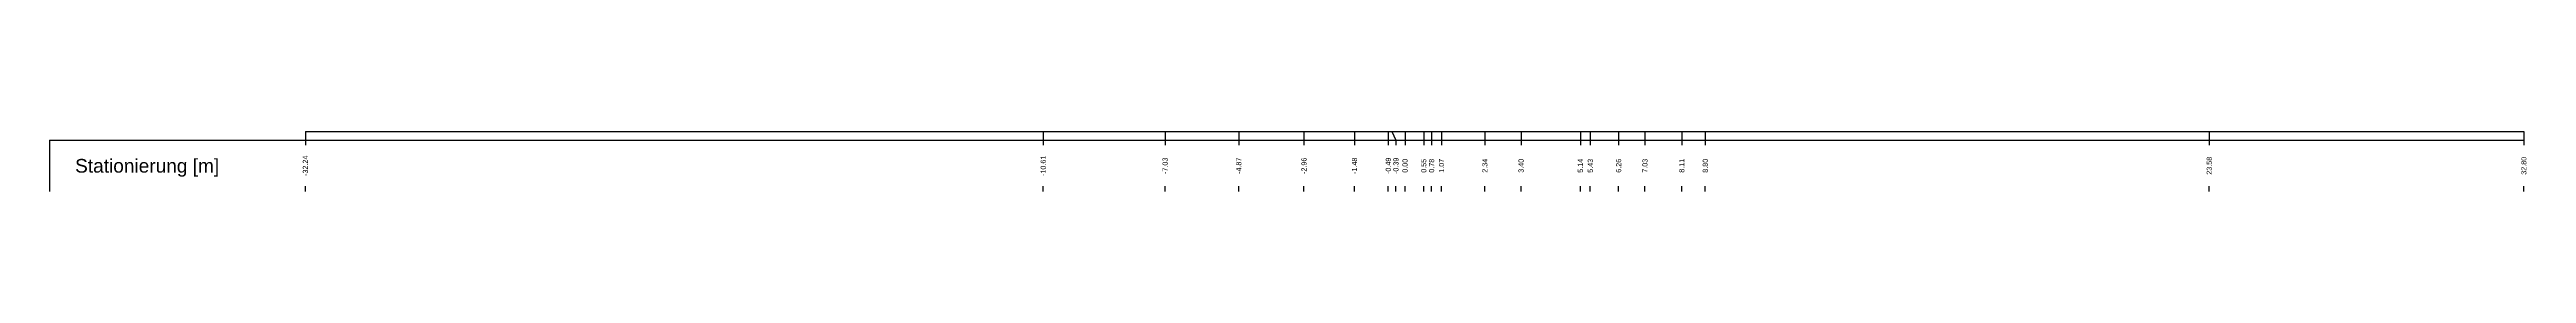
# Model space of a CAD drawing. Header units: millimetres. Extents: x -8 to 79, y -83 to 317.
# Drawn here: x -7.5 to 65.1, y 63.2 to 65 of the extents above; entities that cross this region are included whole.
import ezdxf
from ezdxf.enums import TextEntityAlignment as Align

# ---------------------------------------------------------------- set-up
doc = ezdxf.new("R2010")
doc.units = ezdxf.units.MM
doc.styles.get("Standard").update_dxf_attribs({"font": 'arial.ttf'})

msp = doc.modelspace()

# ---------------------------------------------------------------- linework, layer by layer
at = {"layer": 'band'}
for p, q in [((0, 64.75), (0, 64.6)), ((21.634, 64.75), (21.634, 64.6)), ((25.206, 64.75), (25.206, 64.6)), ((27.368, 64.75), (27.368, 64.6)), ((29.278, 64.75), (29.278, 64.6)), ((30.759, 64.75), (30.759, 64.6)), ((31.749, 64.75), (31.749, 64.6)), ((31.974, 64.75), (31.974, 64.6)), ((32.24, 64.75), (32.24, 64.6)), ((32.79, 64.75), (32.79, 64.6)), ((33.02, 64.75), (33.02, 64.6)), ((33.311, 64.75), (33.311, 64.6)), ((34.581, 64.75), (34.581, 64.6)), ((35.642, 64.75), (35.642, 64.6)), ((37.383, 64.75), (37.383, 64.6)), ((37.673, 64.75), (37.673, 64.6)), ((38.503, 64.75), (38.503, 64.6)), ((39.274, 64.75), (39.274, 64.6)), ((40.354, 64.75), (40.354, 64.6)), ((41.044, 64.75), (41.044, 64.6)), ((55.818, 64.75), (55.818, 64.6)), ((65.042, 64.75), (65.042, 64.6)), ((0, 63.25), (0, 63.4)), ((21.634, 63.25), (21.634, 63.4)), ((25.206, 63.25), (25.206, 63.4)), ((27.368, 63.25), (27.368, 63.4)), ((29.278, 63.25), (29.278, 63.4)), ((30.759, 63.25), (30.759, 63.4)), ((31.749, 63.25), (31.749, 63.4)), ((31.974, 63.25), (31.974, 63.4)), ((32.24, 63.25), (32.24, 63.4)), ((32.79, 63.25), (32.79, 63.4)), ((33.02, 63.25), (33.02, 63.4)), ((33.311, 63.25), (33.311, 63.4)), ((34.581, 63.25), (34.581, 63.4)), ((35.642, 63.25), (35.642, 63.4)), ((37.383, 63.25), (37.383, 63.4)), ((37.673, 63.25), (37.673, 63.4)), ((38.503, 63.25), (38.503, 63.4)), ((39.274, 63.25), (39.274, 63.4)), ((40.354, 63.25), (40.354, 63.4)), ((41.044, 63.25), (41.044, 63.4)), ((55.818, 63.25), (55.818, 63.4)), ((65.042, 63.25), (65.042, 63.4))]:
    msp.add_line(p, q, dxfattribs=at)
at = {"layer": 'frame'}
for p, q in [((-7.5, 64.75), (65.042, 64.75)), ((-7.5, 64.75), (-7.5, 63.25)), ((0, 65), (65.042, 65))]:
    msp.add_line(p, q, dxfattribs=at)
at = {"layer": 'marker', "color": 253}
for p, q in [((0, 65), (0, 64.75)), ((21.634, 65), (21.634, 64.75)), ((25.206, 65), (25.206, 64.75)), ((27.368, 65), (27.368, 64.75)), ((29.278, 65), (29.278, 64.75)), ((30.759, 65), (30.759, 64.75)), ((31.749, 65), (31.749, 64.75)), ((31.85, 65), (31.974, 64.75)), ((32.24, 65), (32.24, 64.75)), ((32.79, 65), (32.79, 64.75)), ((33.02, 65), (33.02, 64.75)), ((33.311, 65), (33.311, 64.75)), ((34.581, 65), (34.581, 64.75)), ((35.642, 65), (35.642, 64.75)), ((37.383, 65), (37.383, 64.75)), ((37.673, 65), (37.673, 64.75)), ((38.503, 65), (38.503, 64.75)), ((39.274, 65), (39.274, 64.75)), ((40.354, 65), (40.354, 64.75)), ((41.044, 65), (41.044, 64.75)), ((55.818, 65), (55.818, 64.75)), ((65.042, 65), (65.042, 64.75))]:
    msp.add_line(p, q, dxfattribs=at)

# ---------------------------------------------------------------- texts
msp.add_text('Stationierung [m]', height=0.4).set_placement((-6.75, 64), align=Align.MIDDLE_LEFT)
for s, p in [('-32.24', (0, 64)), ('-10.61', (21.634, 64)), ('-7.03', (25.206, 64)), ('-4.87', (27.368, 64)), ('-2.96', (29.278, 64)), ('-1.48', (30.759, 64)), ('-0.49', (31.749, 64)), ('-0.39', (31.974, 64)), ('0.00', (32.24, 64)), ('0.55', (32.79, 64)), ('0.78', (33.02, 64)), ('1.07', (33.311, 64)), ('2.34', (34.581, 64)), ('3.40', (35.642, 64)), ('5.14', (37.383, 64)), ('5.43', (37.673, 64)), ('6.26', (38.503, 64)), ('7.03', (39.274, 64)), ('8.11', (40.354, 64)), ('8.80', (41.044, 64)), ('23.58', (55.818, 64)), ('32.80', (65.042, 64))]:
    msp.add_text(s, height=0.15, rotation=90).set_placement(p, align=Align.MIDDLE)

doc.saveas('drawing.dxf')
